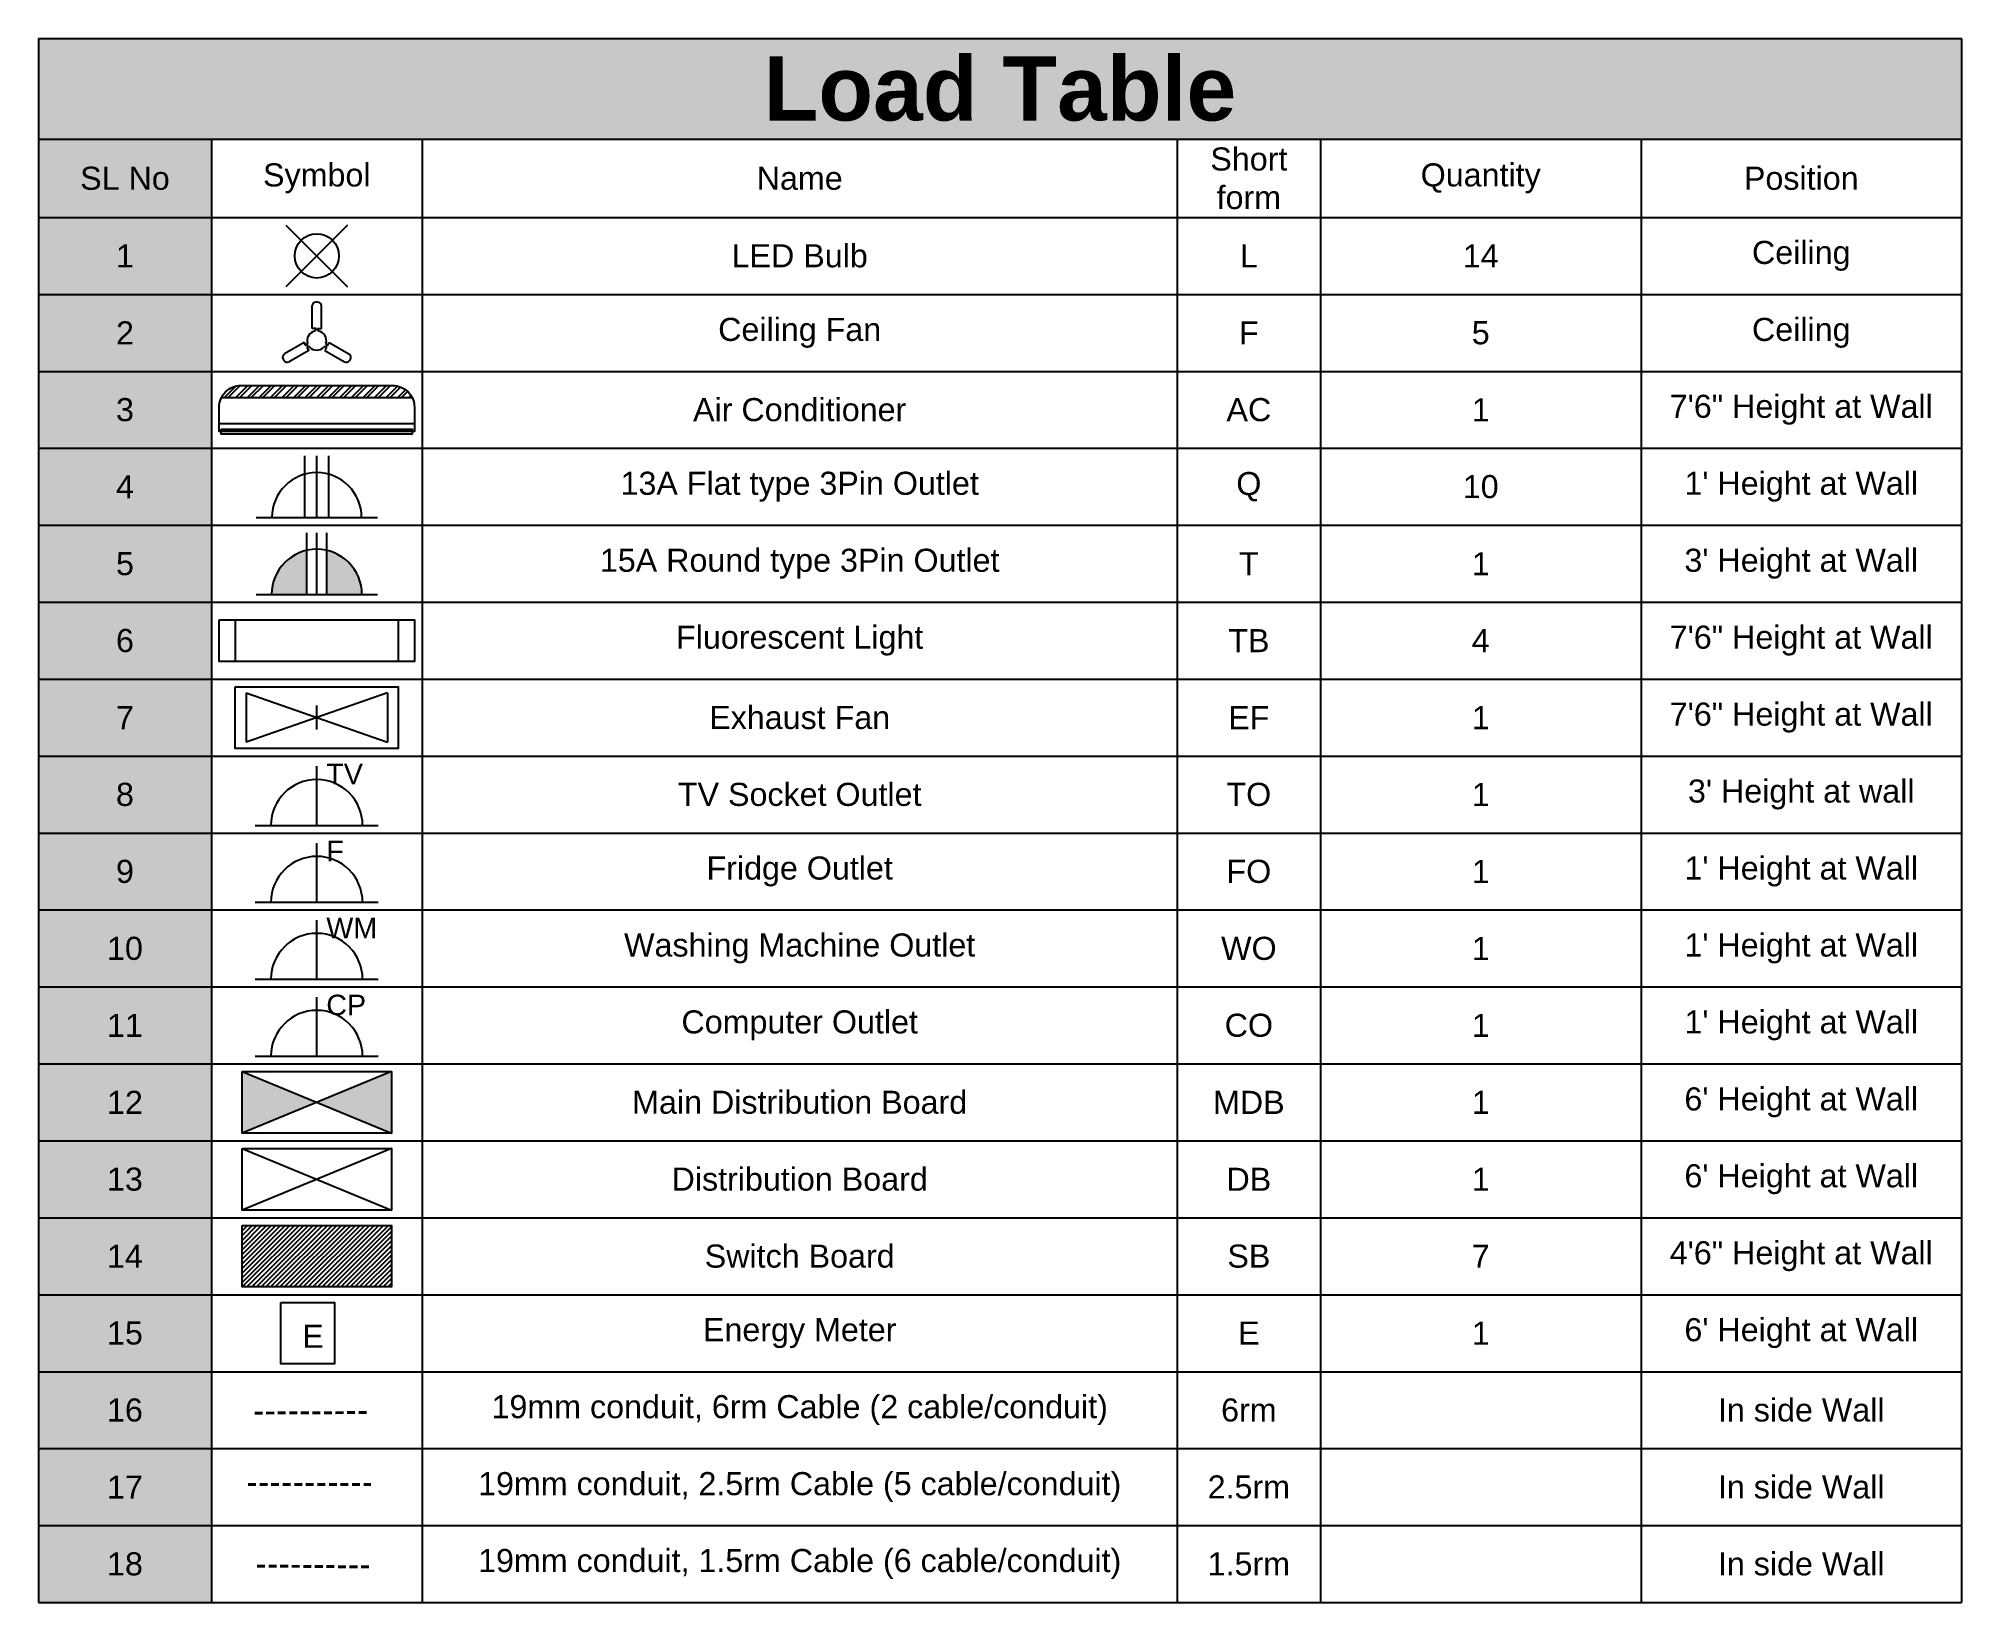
# Model space of a CAD drawing. Header units: inches. Extents: x -379 to 1743, y -32 to 319.
# Drawn here: x -378.7 to -129.1, y 55.5 to 258.4 of the extents above; entities that cross this region are included whole.
import ezdxf

# ---------------------------------------------------------------- set-up
doc = ezdxf.new("R2010")
doc.units = ezdxf.units.IN
doc.header["$MEASUREMENT"] = 0
doc.linetypes.add('DASHEDX2', pattern=[1.5, 1, -0.5])
for name, color, linetype in [('1.5rm Cable', 3, 'DASHEDX2'), ('2.5rm Cable', 2, 'DASHEDX2'), ('6rm Cable', 1, 'DASHEDX2')]:
    doc.layers.add(name, color=color, linetype=linetype)
doc.styles.get("Standard").update_dxf_attribs({"font": ''})
doc.styles.get('Standard').set_extended_font_data('Arial')

# ---------------------------------------------------------------- blocks, each defined once
blk = doc.blocks.new('L')
for p, q in [((-2.44, 2.44), (2.44, -2.44)), ((2.44, 2.44), (-2.44, -2.44))]:
    blk.add_line(p, q)
blk.add_circle((0, 0), 1.75)
blk = doc.blocks.new('*U12')
for p, q in [((-1.21, -3.17), (-1.21, 2.83)), ((0.21, 3.83), (-0.21, 3.83)), ((1.21, -3.17), (1.21, 2.83)), ((-0.2, -3.17), (-1.21, -3.17)), ((-0.2, -3.35), (-0.2, -3.17)), ((0.2, -3.35), (0.2, -3.17)), ((0.2, -3.17), (1.21, -3.17))]:
    blk.add_line(p, q)
for centre, radius, start, end in [((-0.21, 2.83), 1, 90, 180), ((0.21, 2.83), 1, 0, 90), ((-0.7, -3.35), 0.5, 283.2907, 0), ((0.7, -3.35), 0.5, 180, 256.7093)]:
    blk.add_arc(centre, radius, start, end)
blk = doc.blocks.new('*U13')
at = {"color": 0, "linetype": 'ByBlock', "lineweight": -2, "transparency": 16777216}
blk.add_blockref('*U12', (482.03, 289.96), dxfattribs=at)
for p, rotation in [((476.56, 280.5), 120), ((487.49, 280.5), 240)]:
    blk.add_blockref('*U12', p, dxfattribs=dict(at, rotation=rotation))
blk = doc.blocks.new('F')
for start, end in [(103.2907, 196.7093), (343.2907, 76.7093), (223.2907, 316.7093)]:
    blk.add_arc((0, 0), 2.54, start, end)
blk.add_blockref('*U13', (-482.03, -283.65))
blk = doc.blocks.new('AC')
h = blk.add_hatch()
h.set_pattern_fill('ANSI32', color=256)
h.set_pattern_definition([(45, (-473.6327, -235.8305), (-0.26516504, 0.26516504), []), (45, (-473.4559, -235.8305), (-0.26516504, 0.26516504), [])])
h.paths.add_polyline_path([(4.373, -0.551, 0.283434), (3.48, 0), (-3.48, 0, 0.283434), (-4.373, -0.551)])
for p, q in [((-4.373, -0.551), (4.373, -0.551)), ((-4.48, -1.742), (4.48, -1.742))]:
    blk.add_line(p, q)
blk.add_lwpolyline([(-3.48, 0), (3.48, 0, -0.414214), (4.48, -1), (4.48, -2.111), (-4.48, -2.111), (-4.48, -1, -0.414214)], format="xyb", close=True)
blk.add_lwpolyline([(-4.381, -1.996), (4.381, -1.996), (4.381, -2.227), (-4.381, -2.227)], close=True)
blk = doc.blocks.new('Q')
for p, q in [((-1.19, 0), (-1.19, 6.09)), ((0, 0), (0, 6.09)), ((1.19, 0), (1.19, 6.09)), ((-6, 0), (6, 0))]:
    blk.add_line(p, q)
blk.add_arc((0, 0), 4.44, 0, 180)
blk = doc.blocks.new('T')
h = blk.add_hatch(color=256)
h.dxf.hatch_style = 1
h.paths.add_polyline_path([(-0.99, 0), (-0.99, 4.36, 0.35004), (-4.47, 0)])
h.paths.add_polyline_path([(0.99, 0), (4.47, 0, 0.35004), (0.99, 4.36)])
for p, q in [((-0.99, 0), (-0.99, 6.09)), ((0, 0), (0, 6.09)), ((0.99, 0), (0.99, 6.09)), ((-6, 0), (6, 0))]:
    blk.add_line(p, q)
blk.add_arc((0, 0), 4.47, 0, 180)
blk = doc.blocks.new('TB')
for p, q in [((-9.09, 4.62), (-9.09, 0)), ((9.09, 4.62), (9.09, 0))]:
    blk.add_line(p, q)
blk.add_lwpolyline([(-10.9, 4.62), (10.9, 4.62), (10.9, 0), (-10.9, 0)], close=True)
blk = doc.blocks.new('EF')
for p, q in [((-6.47, 5.09), (6.47, 0.56)), ((6.47, 5.09), (-6.47, 0.56)), ((-6.47, 5.09), (-6.47, 0.56)), ((0, 1.72), (0, 3.92)), ((6.47, 5.09), (6.47, 0.56))]:
    blk.add_line(p, q)
blk.add_lwpolyline([(-7.46, 5.63), (7.46, 5.63), (7.46, 0), (-7.46, 0)], close=True)
blk = doc.blocks.new('TO')
for p, q in [((0, 0), (0, 5.76)), ((-6, 0), (6, 0))]:
    blk.add_line(p, q)
blk.add_arc((0, 0), 4.47, 0, 180)
at = {"insert": (0.93, 6), "char_height": 2, "attachment_point": 1}
blk.add_mtext_dynamic_manual_height_columns('TV', width=2.0692, gutter_width=2, heights=[0], dxfattribs=at)
blk = doc.blocks.new('FO')
for p, q in [((0, 0), (0, 5.76)), ((-6, 0), (6, 0))]:
    blk.add_line(p, q)
blk.add_arc((0, 0), 4.47, 0, 180)
at = {"insert": (0.93, 6), "char_height": 2, "attachment_point": 1}
blk.add_mtext_dynamic_manual_height_columns('F', width=2.0692, gutter_width=2, heights=[0], dxfattribs=at)
blk = doc.blocks.new('WO')
for p, q in [((0, 0), (0, 5.76)), ((-6, 0), (6, 0))]:
    blk.add_line(p, q)
blk.add_arc((0, 0), 4.47, 0, 180)
at = {"insert": (0.93, 6), "char_height": 2, "attachment_point": 1}
blk.add_mtext_dynamic_manual_height_columns('WM', width=2.0692, gutter_width=2, heights=[0], dxfattribs=at)
blk = doc.blocks.new('CO')
for p, q in [((0, 0), (0, 5.76)), ((-6, 0), (6, 0))]:
    blk.add_line(p, q)
blk.add_arc((0, 0), 4.47, 0, 180)
at = {"insert": (0.93, 6), "char_height": 2, "attachment_point": 1}
blk.add_mtext_dynamic_manual_height_columns('CP', width=2.0692, gutter_width=2, heights=[0], dxfattribs=at)
blk = doc.blocks.new('MDB')
h = blk.add_hatch(color=256)
h.dxf.hatch_style = 1
h.paths.add_polyline_path([(-8.45, 0), (0, 3.48), (-8.45, 6.96)])
h.paths.add_polyline_path([(8.45, 0), (8.45, 6.96), (0, 3.48)])
for p, q in [((-8.45, 6.96), (8.45, 0)), ((8.45, 6.96), (-8.45, 0))]:
    blk.add_line(p, q)
blk.add_lwpolyline([(-8.45, 6.96), (8.45, 6.96), (8.45, 0), (-8.45, 0)], close=True)
blk = doc.blocks.new('DB')
for p, q in [((-8.45, 6.96), (8.45, 0)), ((8.45, 6.96), (-8.45, 0))]:
    blk.add_line(p, q)
blk.add_lwpolyline([(-8.45, 6.96), (8.45, 6.96), (8.45, 0), (-8.45, 0)], close=True)
blk = doc.blocks.new('SB')
h = blk.add_hatch()
h.set_pattern_fill('ANSI31', color=256, scale=3)
h.set_pattern_definition([(45, (-610.8394, -80.7557), (-0.26516504, 0.26516504), [])])
h.paths.add_polyline_path([(-8.45, 6.96), (-8.45, 0), (8.45, 0), (8.45, 6.96)])
blk.add_lwpolyline([(-8.45, 6.96), (8.45, 6.96), (8.45, 0), (-8.45, 0)], close=True)
blk = doc.blocks.new('EM')
blk.add_lwpolyline([(0, 5.35), (4.66, 5.35), (4.66, 0), (0, 0)], close=True)
at = {"insert": (1.85, 3.41), "char_height": 2, "attachment_point": 1}
blk.add_mtext_dynamic_manual_height_columns('E', width=4.3818, gutter_width=1, heights=[0], dxfattribs=at)
blk = doc.blocks.new('*T25')
at = {"color": 0, "linetype": 'ByBlock', "lineweight": -2, "transparency": 16777216}
for p, q in [((0, 0), (249.65, 0)), ((0, 0), (0, -202.98)), ((249.65, 0), (249.65, -202.98)), ((0, -13.09), (249.65, -13.09)), ((22.46, -13.09), (22.46, -202.98)), ((49.81, -13.09), (49.81, -202.98)), ((147.83, -13.09), (147.83, -202.98)), ((166.43, -13.09), (166.43, -202.98)), ((208.04, -13.09), (208.04, -202.98)), ((0, -23.23), (249.65, -23.23)), ((0, -33.22), (249.65, -33.22)), ((0, -43.2), (249.65, -43.2)), ((0, -53.19), (249.65, -53.19)), ((0, -63.17), (249.65, -63.17)), ((0, -73.16), (249.65, -73.16)), ((0, -83.14), (249.65, -83.14)), ((0, -93.13), (249.65, -93.13)), ((0, -103.12), (249.65, -103.12)), ((0, -113.1), (249.65, -113.1)), ((0, -123.09), (249.65, -123.09)), ((0, -133.07), (249.65, -133.07)), ((0, -143.06), (249.65, -143.06)), ((0, -153.05), (249.65, -153.05)), ((0, -163.03), (249.65, -163.03)), ((0, -173.02), (249.65, -173.02)), ((0, -183), (249.65, -183)), ((0, -192.99), (249.65, -192.99)), ((0, -202.98), (249.65, -202.98))]:
    blk.add_line(p, q, dxfattribs=at)
at = {"color": 30, "true_color": 0xf26722, "transparency": 16777216}
blk.add_solid([(0, 0), (0, -13.09), (249.65, 0), (249.65, -13.09)], dxfattribs=at)
at = {"color": 114, "true_color": 0x139b48, "transparency": 16777216}
for points in [[(0, -13.09), (0, -23.23), (22.46, -13.09), (22.46, -23.23)], [(0, -23.23), (0, -33.22), (22.46, -23.23), (22.46, -33.22)], [(0, -33.22), (0, -43.2), (22.46, -33.22), (22.46, -43.2)], [(0, -43.2), (0, -53.19), (22.46, -43.2), (22.46, -53.19)], [(0, -53.19), (0, -63.17), (22.46, -53.19), (22.46, -63.17)], [(0, -63.17), (0, -73.16), (22.46, -63.17), (22.46, -73.16)], [(0, -73.16), (0, -83.14), (22.46, -73.16), (22.46, -83.14)], [(0, -83.14), (0, -93.13), (22.46, -83.14), (22.46, -93.13)], [(0, -93.13), (0, -103.12), (22.46, -93.13), (22.46, -103.12)], [(0, -103.12), (0, -113.1), (22.46, -103.12), (22.46, -113.1)], [(0, -113.1), (0, -123.09), (22.46, -113.1), (22.46, -123.09)], [(0, -123.09), (0, -133.07), (22.46, -123.09), (22.46, -133.07)], [(0, -133.07), (0, -143.06), (22.46, -133.07), (22.46, -143.06)], [(0, -143.06), (0, -153.05), (22.46, -143.06), (22.46, -153.05)], [(0, -153.05), (0, -163.03), (22.46, -153.05), (22.46, -163.03)], [(0, -163.03), (0, -173.02), (22.46, -163.03), (22.46, -173.02)], [(0, -173.02), (0, -183), (22.46, -173.02), (22.46, -183)], [(0, -183), (0, -192.99), (22.46, -183), (22.46, -192.99)], [(0, -192.99), (0, -202.98), (22.46, -192.99), (22.46, -202.98)]]:
    blk.add_solid(points, dxfattribs=at)
at = {"color": 0, "transparency": 16777216}
for name, p, xscale, yscale, zscale in [('L', (36.13, -28.22), 1.639355069611405, 1.639355069611405, 1.639355069611405), ('F', (36.13, -39.2), 0.4912952080537185, 0.4912952080537185, 0.4912952080537185), ('AC', (36.13, -45.04), 2.829883402680206, 2.829883402680206, 2.829883402680206), ('Q', (36.13, -62.17), 1.312402125536959, 1.312402125536959, 1.312402125536959), ('T', (36.13, -72.16), 1.312179481519717, 1.312179481519717, 1.312179481519717), ('TB', (36.13, -80.84), 1.163389651904144, 1.163389651904144, 1.163389651904144), ('EF', (36.13, -92.13), 1.418530318196991, 1.418530318196991, 1.418530318196991), ('TO', (36.13, -102.12), 1.330915406503381, 1.330915406503381, 1.330915406503381), ('FO', (36.13, -112.1), 1.330915406503381, 1.330915406503381, 1.330915406503381), ('WO', (36.13, -122.09), 1.330915406503381, 1.330915406503381, 1.330915406503381), ('CO', (36.13, -132.08), 1.330915406503381, 1.330915406503381, 1.330915406503381), ('MDB', (36.13, -142.06), 1.148565050671793, 1.148565050671793, 1.148565050671793), ('DB', (36.13, -152.05), 1.148565050671793, 1.148565050671793, 1.148565050671793), ('SB', (36.13, -162.03), 1.148565050671793, 1.148565050671793, 1.148565050671793), ('EM', (31.48, -172.02), 1.493567459021919, 1.493567459021919, 1.493567459021919)]:
    blk.add_blockref(name, p, dxfattribs=dict(at, xscale=xscale, yscale=yscale, zscale=zscale))
at = {"color": 0, "transparency": 16777216, "attachment_point": 5}
for s, insert, char_height, width in [('{\\fArial|b1|i0|c0|p34;Load Table}', (124.82, -6.55), 8.3215, 247.6493), ('Short form', (157.13, -18.16), 2.996, 16.6068), ('SL No', (11.23, -18.16), 2.996, 20.4589), ('Symbol', (36.13, -18.16), 2.996, 25.3558), ('Name', (98.82, -18.16), 2.996, 96.0209), ('Quantity', (187.23, -18.16), 2.996, 39.6106), ('Position', (228.84, -18.16), 2.996, 39.6106), ('1', (11.23, -28.22), 3, 20.4589), ('LED Bulb', (98.82, -28.22), 2.996, 96.0209), ('L', (157.13, -28.22), 3, 16.6068), ('14', (187.23, -28.22), 2.996, 39.6106), ('Ceiling', (228.84, -28.22), 2.996, 39.6106), ('2', (11.23, -38.21), 3, 20.4589), ('Ceiling Fan', (98.82, -38.21), 2.9958, 96.0209), ('F', (157.13, -38.21), 3, 16.6068), ('5', (187.23, -38.21), 3, 39.6106), ('Ceiling', (228.84, -38.21), 2.996, 39.6106), ('3', (11.23, -48.19), 3, 20.4589), ('Air Conditioner', (98.82, -48.19), 2.9958, 96.0209), ('AC', (157.13, -48.19), 2.996, 16.6068), ('1', (187.23, -48.19), 3, 39.6106), ('7\'6" Height at Wall', (228.84, -48.19), 2.9958, 39.6106), ('4', (11.23, -58.18), 3, 20.4589), ('13A Flat type 3Pin Outlet ', (98.82, -58.18), 2.9958, 96.0209), ('Q', (157.13, -58.18), 3, 16.6068), ('10', (187.23, -58.18), 2.996, 39.6106), ("1' Height at Wall", (228.84, -58.18), 2.9958, 39.6106), ('5', (11.23, -68.17), 3, 20.4589), ('15A Round type 3Pin Outlet ', (98.82, -68.17), 2.9958, 96.0209), ('T', (157.13, -68.17), 3, 16.6068), ('1', (187.23, -68.17), 3, 39.6106), ("3' Height at Wall", (228.84, -68.17), 2.9958, 39.6106), ('6', (11.23, -78.15), 3, 20.4589), ('Fluorescent Light ', (98.82, -78.15), 2.9958, 96.0209), ('TB', (157.13, -78.15), 2.996, 16.6068), ('4', (187.23, -78.15), 3, 39.6106), ('7\'6" Height at Wall', (228.84, -78.15), 2.9958, 39.6106), ('7', (11.23, -88.14), 3, 20.4589), ('Exhaust Fan', (98.82, -88.14), 2.9958, 96.0209), ('EF', (157.13, -88.14), 2.996, 16.6068), ('1', (187.23, -88.14), 3, 39.6106), ('7\'6" Height at Wall', (228.84, -88.14), 2.9958, 39.6106), ('8', (11.23, -98.12), 3, 20.4589), ('TV Socket Outlet', (98.82, -98.12), 2.9958, 96.0209), ('TO', (157.13, -98.12), 2.996, 16.6068), ('1', (187.23, -98.12), 3, 39.6106), ("3' Height at wall", (228.84, -98.12), 2.9958, 39.6106), ('9', (11.23, -108.11), 3, 20.4589), ('Fridge Outlet', (98.82, -108.11), 2.9958, 96.0209), ('FO', (157.13, -108.11), 2.996, 16.6068), ('1', (187.23, -108.11), 3, 39.6106), ("1' Height at Wall", (228.84, -108.11), 2.9958, 39.6106), ('10', (11.23, -118.1), 2.996, 20.4589), ('Washing Machine Outlet', (98.82, -118.1), 2.9958, 96.0209), ('WO', (157.13, -118.1), 2.996, 16.6068), ('1', (187.23, -118.1), 3, 39.6106), ("1' Height at Wall", (228.84, -118.1), 2.9958, 39.6106), ('11', (11.23, -128.08), 2.996, 20.4589), ('Computer Outlet', (98.82, -128.08), 2.9958, 96.0209), ('CO', (157.13, -128.08), 2.996, 16.6068), ('1', (187.23, -128.08), 3, 39.6106), ("1' Height at Wall", (228.84, -128.08), 2.9958, 39.6106), ('12', (11.23, -138.07), 2.996, 20.4589), ('Main Distribution Board', (98.82, -138.07), 2.9958, 96.0209), ('MDB', (157.13, -138.07), 2.996, 16.6068), ('1', (187.23, -138.07), 3, 39.6106), ("6' Height at Wall", (228.84, -138.07), 2.9958, 39.6106), ('13', (11.23, -148.05), 2.996, 20.4589), ('Distribution Board', (98.82, -148.05), 2.9958, 96.0209), ('DB', (157.13, -148.05), 2.996, 16.6068), ('1', (187.23, -148.05), 3, 39.6106), ("6' Height at Wall", (228.84, -148.05), 2.9958, 39.6106), ('14', (11.23, -158.04), 2.996, 20.4589), ('Switch Board', (98.82, -158.04), 2.9958, 96.0209), ('SB', (157.13, -158.04), 2.996, 16.6068), ('7', (187.23, -158.04), 3, 39.6106), ('4\'6" Height at Wall', (228.84, -158.04), 2.9958, 39.6106), ('15', (11.23, -168.02), 2.996, 20.4589), ('Energy Meter ', (98.82, -168.02), 2.9958, 96.0209), ('E', (157.13, -168.02), 3, 16.6068), ('1', (187.23, -168.02), 3, 39.6106), ("6' Height at Wall", (228.84, -168.02), 2.9958, 39.6106), ('16', (11.23, -178.01), 2.996, 20.4589), ('19mm conduit, 6rm Cable (2 cable/conduit)', (98.82, -178.01), 2.9958, 96.0209), ('6rm', (157.13, -178.01), 2.996, 16.6068), ('In side Wall', (228.84, -178.01), 2.9958, 39.6106), ('17', (11.23, -188), 2.996, 20.4589), ('19mm conduit, 2.5rm Cable (5 cable/conduit)', (98.82, -188), 2.9958, 96.0209), ('2.5rm', (157.13, -188), 2.996, 16.6068), ('In side Wall', (228.84, -188), 2.9958, 39.6106), ('18', (11.23, -197.98), 2.996, 20.4589), ('19mm conduit, 1.5rm Cable (6 cable/conduit)', (98.82, -197.98), 2.9958, 96.0209), ('1.5rm', (157.13, -197.98), 2.996, 16.6068), ('In side Wall', (228.84, -197.98), 2.9958, 39.6106)]:
    blk.add_mtext(s, dxfattribs=dict(at, insert=insert, char_height=char_height, width=width))

msp = doc.modelspace()

# ---------------------------------------------------------------- linework, layer by layer
at = {"layer": '1.5rm Cable', "lineweight": 40}
msp.add_line((-350.3, 60.19), (-335.67, 60.07), dxfattribs=at)
at = {"layer": '2.5rm Cable', "lineweight": 40}
msp.add_line((-351.48, 70.75), (-335.56, 70.75), dxfattribs=at)
at = {"layer": '6rm Cable', "lineweight": 40}
msp.add_line((-350.62, 80.04), (-336.02, 80.11), dxfattribs=at)

# ---------------------------------------------------------------- block references
msp.add_blockref('*T25', (-378.7, 258.43))

doc.saveas('drawing.dxf')
